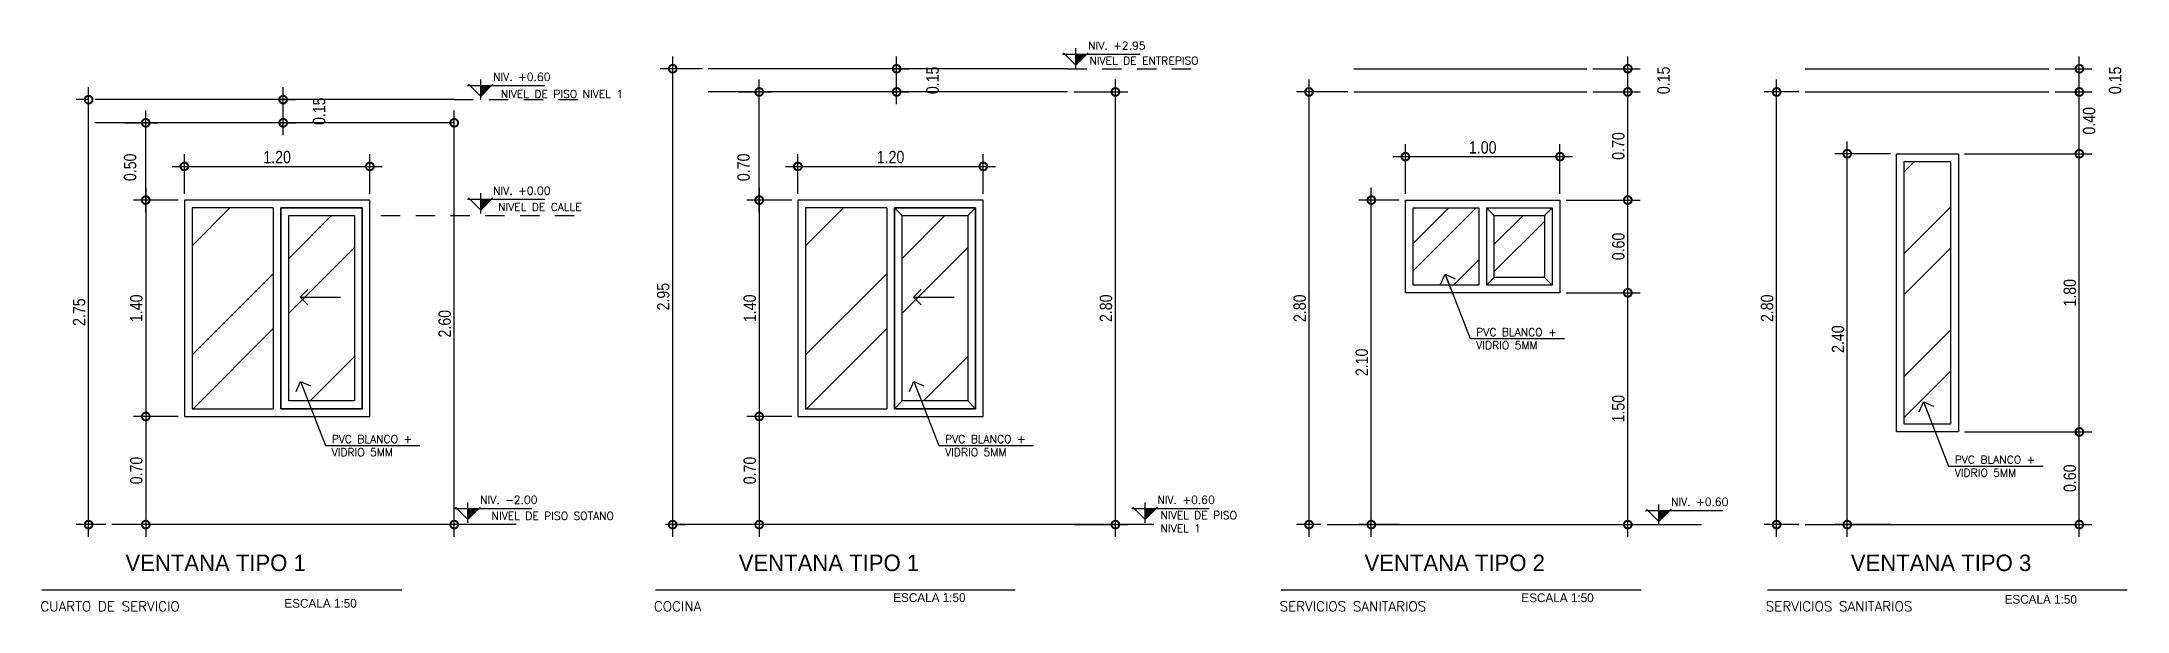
# Model space of a CAD drawing. Header units: inches. Extents: x -9 to 337, y -247 to 209.
# Drawn here: x 95.79 to 109.29, y -16.6 to -12.92 of the extents above; entities that cross this region are included whole.
import ezdxf

# ---------------------------------------------------------------- set-up
doc = ezdxf.new("R2010")
doc.units = ezdxf.units.IN
doc.header["$MEASUREMENT"] = 0
doc.header["$PDMODE"] = 34
doc.linetypes.add('DASHED2', pattern=[0.375, 0.25, -0.125])
doc.linetypes.add('HIDDEN', pattern=[0.375, 0.25, -0.125])
for name, color, linetype in [('A_COTAS', 1, 'Continuous'), ('CAJETIN', 5, 'DASHED2'), ('Textos', 2, 'Continuous'), ('ventanas', 1, 'Continuous')]:
    doc.layers.add(name, color=color, linetype=linetype)
doc.styles.add('ARIAL', font='arial.ttf', dxfattribs={"height": 0.14})
doc.styles.add('ML', font='ARIALN.TTF')
doc.styles.add('NT_25', font='romans.shx', dxfattribs={"height": 0.0509})
doc.dimstyles.new('DD_20 G', dxfattribs={"dimtxt": 0.08, "dimasz": 0.1, "dimexe": 0.08, "dimexo": 0.04, "dimgap": 0.02, "dimtad": 1, "dimzin": 0, "dimdsep": 46, "dimtxsty": 'ML', "dimblk": 'DOTSMALL', "dimcen": 0.09, "dimdle": 0.08, "dimclrd": 1, "dimclre": 1, "dimclrt": 2, "dimadec": 0, "dimazin": 0, "dimtfac": 1, "dimtofl": 0, "dimtmove": 2, "dimatfit": 3, "dimldrblk": 'OPEN90', "dimfxl": 1, "dimtolj": 1, "dimtzin": 0, "dimarcsym": 0})

msp = doc.modelspace()

# ---------------------------------------------------------------- texts
at = {"layer": 'CAJETIN', "color": 1, "char_height": 0.10687, "attachment_point": 5, "style": 'ARIAL'}
for s, insert in [('{\\fBankGothic Lt BT|b0|i0|c0|p34;\\C3;VENTANA TIPO 1}', (96.915, -16.29)), ('{\\fBankGothic Lt BT|b0|i0|c0|p34;\\C3;VENTANA TIPO 1}', (100.884, -16.29)), ('{\\fBankGothic Lt BT|b0|i0|c0|p34;\\C3;VENTANA TIPO 2}', (104.934, -16.29)), ('{\\fBankGothic Lt BT|b0|i0|c0|p34;\\C3;VENTANA TIPO 3}', (108.081, -16.29))]:
    msp.add_mtext(s, dxfattribs=dict(at, insert=insert))
at = {"layer": 'CAJETIN', "color": 2, "char_height": 0.05676, "width": 3.55124, "attachment_point": 1, "style": 'ARIAL'}
for insert in [(97.36, -16.523), (101.3, -16.486), (105.365, -16.487), (108.492, -16.497)]:
    msp.add_mtext('{\\fBankGothic Lt BT|b0|i0|c0|p34;ESCALA 1:50}', dxfattribs=dict(at, insert=insert))
at = {"layer": 'Textos', "color": 1, "style": 'NT_25'}
for s, height, p in [('CUARTO DE SERVICIO', 0.06394, (95.781, -16.603)), ('COCINA', 0.0639, (99.751, -16.603)), ('SERVICIOS SANITARIOS', 0.06394, (103.801, -16.603)), ('SERVICIOS SANITARIOS', 0.06394, (106.947, -16.603))]:
    msp.add_text(s, height=height, dxfattribs=at).set_placement(p)
at = {"layer": 'ventanas', "color": 3, "char_height": 0.0509, "width": 1.01154, "attachment_point": 1, "style": 'NT_25'}
for s, insert in [('NIVEL DE ENTREPISO', (102.57, -13.014)), ('NIVEL DE PISO NIVEL 1', (98.76, -13.23)), ('NIVEL DE CALLE', (98.743, -13.961)), ('PVC BLANCO +\\PVIDRIO 5MM ', (105.073, -14.771)), ('PVC BLANCO +\\PVIDRIO 5MM ', (97.666, -15.463)), ('PVC BLANCO +\\PVIDRIO 5MM ', (101.636, -15.463)), ('PVC BLANCO +\\PVIDRIO 5MM ', (108.17, -15.596)), ('NIVEL DE PISO SOTANO', (98.701, -15.96)), ('NIVEL DE PISO \\PNIVEL 1', (103.03, -15.956))]:
    msp.add_mtext(s, dxfattribs=dict(at, insert=insert))

# ---------------------------------------------------------------- blocks, each defined once
blk = doc.blocks.new('_DotSmall')
at = {"color": 0, "linetype": 'ByBlock', "const_width": 0.5}
blk.add_lwpolyline([(-0.0625, 0, 1), (0.0625, 0, 1)], format="xyb", close=True, dxfattribs=at)
blk = doc.blocks.new('_Open90')
at = {"color": 0, "linetype": 'ByBlock', "lineweight": -2}
for p, q in [((0, 0), (-1, 0)), ((-0.5, 0.5), (0, 0)), ((0, 0), (-0.5, -0.5))]:
    blk.add_line(p, q, dxfattribs=at)
blk = doc.blocks.new('*D244')
at = {"color": 1, "lineweight": -2, "transparency": 16777216}
for p, q in [((96.633, -13.724), (97.993, -13.724)), ((96.713, -13.902), (96.713, -13.644)), ((97.913, -13.902), (97.913, -13.644))]:
    blk.add_line(p, q, dxfattribs=at)
at = {"layer": 'DEFPOINTS', "color": 0, "transparency": 16777216}
for p in [(97.913, -13.724), (96.713, -13.942), (97.913, -13.942)]:
    blk.add_point(p, dxfattribs=at)
at = {"color": 1, "lineweight": -2, "transparency": 16777216, "xscale": 0.1, "yscale": 0.1, "zscale": 0.1, "rotation": 180}
blk.add_blockref('_DotSmall', (96.713, -13.724), dxfattribs=at)
at = {"color": 1, "lineweight": -2, "transparency": 16777216, "xscale": 0.1, "yscale": 0.1, "zscale": 0.1}
blk.add_blockref('_DotSmall', (97.913, -13.724), dxfattribs=at)
at = {"color": 2, "transparency": 16777216, "insert": (97.313, -13.664), "char_height": 0.08, "attachment_point": 5, "style": 'ML'}
blk.add_mtext('\\A1;1.20', dxfattribs=at)
blk = doc.blocks.new('*D245')
at = {"color": 1, "lineweight": -2, "transparency": 16777216}
for p, q in [((96.463, -13.862), (96.463, -15.422)), ((96.673, -13.942), (96.383, -13.942)), ((96.673, -15.342), (96.383, -15.342))]:
    blk.add_line(p, q, dxfattribs=at)
at = {"layer": 'DEFPOINTS', "color": 0, "transparency": 16777216}
for p in [(96.713, -13.942), (96.463, -15.342), (96.713, -15.342)]:
    blk.add_point(p, dxfattribs=at)
at = {"color": 1, "lineweight": -2, "transparency": 16777216, "xscale": 0.1, "yscale": 0.1, "zscale": 0.1}
for p, rotation in [((96.463, -13.942), 90), ((96.463, -15.342), 270)]:
    blk.add_blockref('_DotSmall', p, dxfattribs=dict(at, rotation=rotation))
at = {"color": 2, "transparency": 16777216, "insert": (96.402, -14.642), "char_height": 0.08, "attachment_point": 5, "rotation": 90, "style": 'ML'}
blk.add_mtext('\\A1;1.40', dxfattribs=at)
blk = doc.blocks.new('ENIV 25')
at = {"linetype": 'Continuous'}
blk.add_hatch(color=256, dxfattribs=at).paths.add_polyline_path([(0.07, 0.07), (0, 0.07), (0, 0)])
for p, q in [((-0.086, 0.07), (0.414, 0.07)), ((-0.08, 0.08), (0, 0)), ((0, -0.022), (0, 0.11)), ((0.079, 0.079), (0, 0))]:
    blk.add_line(p, q, dxfattribs=at)
at = {"color": 0, "style": 'NT_25', "flags": 4}
blk.add_attdef('ENIV_25', (0.079, 0.101), '', height=0.0509, dxfattribs=at)
blk = doc.blocks.new('*D246')
at = {"color": 1, "lineweight": -2, "transparency": 16777216}
for p, q in [((96.673, -15.342), (96.383, -15.342)), ((96.463, -15.262), (96.463, -16.122)), ((97.513, -16.042), (96.383, -16.042))]:
    blk.add_line(p, q, dxfattribs=at)
at = {"layer": 'DEFPOINTS', "color": 0, "transparency": 16777216}
for p in [(96.713, -15.342), (96.463, -16.042), (97.553, -16.042)]:
    blk.add_point(p, dxfattribs=at)
at = {"color": 1, "lineweight": -2, "transparency": 16777216, "xscale": 0.1, "yscale": 0.1, "zscale": 0.1}
for p, rotation in [((96.463, -15.342), 90), ((96.463, -16.042), 270)]:
    blk.add_blockref('_DotSmall', p, dxfattribs=dict(at, rotation=rotation))
at = {"color": 2, "transparency": 16777216, "insert": (96.402, -15.692), "char_height": 0.08, "attachment_point": 5, "rotation": 90, "style": 'ML'}
blk.add_mtext('\\A1;0.70', dxfattribs=at)
blk = doc.blocks.new('*D247')
at = {"color": 1, "lineweight": -2, "transparency": 16777216}
for p, q in [((96.328, -13.442), (96.543, -13.442)), ((96.463, -14.022), (96.463, -13.362)), ((96.673, -13.942), (96.383, -13.942))]:
    blk.add_line(p, q, dxfattribs=at)
at = {"layer": 'DEFPOINTS', "color": 0, "transparency": 16777216}
for p in [(96.288, -13.442), (96.463, -13.442), (96.713, -13.942)]:
    blk.add_point(p, dxfattribs=at)
at = {"color": 1, "lineweight": -2, "transparency": 16777216, "xscale": 0.1, "yscale": 0.1, "zscale": 0.1}
for p, rotation in [((96.463, -13.442), 90), ((96.463, -13.942), 270)]:
    blk.add_blockref('_DotSmall', p, dxfattribs=dict(at, rotation=rotation))
at = {"color": 2, "transparency": 16777216, "insert": (96.362, -13.73), "char_height": 0.08, "attachment_point": 5, "rotation": 90, "style": 'ML'}
blk.add_mtext('\\A1;0.50', dxfattribs=at)
blk = doc.blocks.new('*D248')
at = {"color": 1, "lineweight": -2, "transparency": 16777216}
for p, q in [((98.419, -13.442), (98.379, -13.442)), ((98.459, -16.122), (98.459, -13.362)), ((98.419, -16.042), (98.379, -16.042))]:
    blk.add_line(p, q, dxfattribs=at)
at = {"layer": 'DEFPOINTS', "color": 0, "transparency": 16777216}
for p in [(98.459, -13.442), (98.459, -13.442), (98.459, -16.042)]:
    blk.add_point(p, dxfattribs=at)
at = {"color": 1, "lineweight": -2, "transparency": 16777216, "xscale": 0.1, "yscale": 0.1, "zscale": 0.1}
for p, rotation in [((98.459, -13.442), 90), ((98.459, -16.042), 270)]:
    blk.add_blockref('_DotSmall', p, dxfattribs=dict(at, rotation=rotation))
at = {"color": 2, "transparency": 16777216, "insert": (98.398, -14.742), "char_height": 0.08, "attachment_point": 5, "rotation": 90, "style": 'ML'}
blk.add_mtext('\\A1;2.60', dxfattribs=at)
blk = doc.blocks.new('*D249')
at = {"color": 1, "lineweight": -2, "transparency": 16777216}
for p, q in [((96.093, -16.122), (96.093, -13.212)), ((96.093, -13.292), (96.013, -13.292)), ((96.204, -16.042), (96.013, -16.042))]:
    blk.add_line(p, q, dxfattribs=at)
at = {"layer": 'DEFPOINTS', "color": 0, "transparency": 16777216}
for p in [(96.093, -13.292), (96.133, -13.292), (96.244, -16.042)]:
    blk.add_point(p, dxfattribs=at)
at = {"color": 1, "lineweight": -2, "transparency": 16777216, "xscale": 0.1, "yscale": 0.1, "zscale": 0.1}
for p, rotation in [((96.093, -13.292), 90), ((96.093, -16.042), 270)]:
    blk.add_blockref('_DotSmall', p, dxfattribs=dict(at, rotation=rotation))
at = {"color": 2, "transparency": 16777216, "insert": (96.032, -14.667), "char_height": 0.08, "attachment_point": 5, "rotation": 90, "style": 'ML'}
blk.add_mtext('\\A1;2.75', dxfattribs=at)
blk = doc.blocks.new('*D250')
at = {"color": 1, "lineweight": -2, "transparency": 16777216}
for p, q in [((97.352, -13.522), (97.352, -13.212)), ((97.336, -13.292), (97.432, -13.292)), ((97.336, -13.442), (97.432, -13.442))]:
    blk.add_line(p, q, dxfattribs=at)
at = {"layer": 'DEFPOINTS', "color": 0, "transparency": 16777216}
for p in [(97.296, -13.292), (97.352, -13.292), (97.296, -13.442)]:
    blk.add_point(p, dxfattribs=at)
at = {"color": 1, "lineweight": -2, "transparency": 16777216, "xscale": 0.1, "yscale": 0.1, "zscale": 0.1}
for p, rotation in [((97.352, -13.292), 90), ((97.352, -13.442), 270)]:
    blk.add_blockref('_DotSmall', p, dxfattribs=dict(at, rotation=rotation))
at = {"color": 2, "transparency": 16777216, "insert": (97.585, -13.367), "char_height": 0.08, "attachment_point": 5, "rotation": 90, "style": 'ML'}
blk.add_mtext('\\A1;0.15', dxfattribs=at)
blk = doc.blocks.new('*D253')
at = {"color": 1, "lineweight": -2, "transparency": 16777216}
for p, q in [((100.603, -13.724), (101.963, -13.724)), ((100.683, -13.902), (100.683, -13.644)), ((101.883, -13.902), (101.883, -13.644))]:
    blk.add_line(p, q, dxfattribs=at)
at = {"layer": 'DEFPOINTS', "color": 0, "transparency": 16777216}
for p in [(101.883, -13.724), (100.683, -13.942), (101.883, -13.942)]:
    blk.add_point(p, dxfattribs=at)
at = {"color": 1, "lineweight": -2, "transparency": 16777216, "xscale": 0.1, "yscale": 0.1, "zscale": 0.1, "rotation": 180}
blk.add_blockref('_DotSmall', (100.683, -13.724), dxfattribs=at)
at = {"color": 1, "lineweight": -2, "transparency": 16777216, "xscale": 0.1, "yscale": 0.1, "zscale": 0.1}
blk.add_blockref('_DotSmall', (101.883, -13.724), dxfattribs=at)
at = {"color": 2, "transparency": 16777216, "insert": (101.283, -13.664), "char_height": 0.08, "attachment_point": 5, "style": 'ML'}
blk.add_mtext('\\A1;1.20', dxfattribs=at)
blk = doc.blocks.new('*D254')
at = {"color": 1, "lineweight": -2, "transparency": 16777216}
for p, q in [((100.433, -13.862), (100.433, -15.422)), ((100.643, -13.942), (100.353, -13.942)), ((100.643, -15.342), (100.353, -15.342))]:
    blk.add_line(p, q, dxfattribs=at)
at = {"layer": 'DEFPOINTS', "color": 0, "transparency": 16777216}
for p in [(100.683, -13.942), (100.433, -15.342), (100.683, -15.342)]:
    blk.add_point(p, dxfattribs=at)
at = {"color": 1, "lineweight": -2, "transparency": 16777216, "xscale": 0.1, "yscale": 0.1, "zscale": 0.1}
for p, rotation in [((100.433, -13.942), 90), ((100.433, -15.342), 270)]:
    blk.add_blockref('_DotSmall', p, dxfattribs=dict(at, rotation=rotation))
at = {"color": 2, "transparency": 16777216, "insert": (100.372, -14.642), "char_height": 0.08, "attachment_point": 5, "rotation": 90, "style": 'ML'}
blk.add_mtext('\\A1;1.40', dxfattribs=at)
blk = doc.blocks.new('*D255')
at = {"color": 1, "lineweight": -2, "transparency": 16777216}
for p, q in [((100.643, -15.342), (100.353, -15.342)), ((100.433, -15.262), (100.433, -16.122)), ((101.366, -16.042), (100.353, -16.042))]:
    blk.add_line(p, q, dxfattribs=at)
at = {"layer": 'DEFPOINTS', "color": 0, "transparency": 16777216}
for p in [(100.683, -15.342), (100.433, -16.042), (101.406, -16.042)]:
    blk.add_point(p, dxfattribs=at)
at = {"color": 1, "lineweight": -2, "transparency": 16777216, "xscale": 0.1, "yscale": 0.1, "zscale": 0.1}
for p, rotation in [((100.433, -15.342), 90), ((100.433, -16.042), 270)]:
    blk.add_blockref('_DotSmall', p, dxfattribs=dict(at, rotation=rotation))
at = {"color": 2, "transparency": 16777216, "insert": (100.372, -15.692), "char_height": 0.08, "attachment_point": 5, "rotation": 90, "style": 'ML'}
blk.add_mtext('\\A1;0.70', dxfattribs=at)
blk = doc.blocks.new('*D251')
at = {"color": 1, "lineweight": -2, "transparency": 16777216}
for p, q in [((100.433, -14.022), (100.433, -13.162)), ((100.298, -13.242), (100.513, -13.242)), ((100.643, -13.942), (100.353, -13.942))]:
    blk.add_line(p, q, dxfattribs=at)
at = {"layer": 'DEFPOINTS', "color": 0, "transparency": 16777216}
for p in [(100.258, -13.242), (100.433, -13.242), (100.683, -13.942)]:
    blk.add_point(p, dxfattribs=at)
at = {"color": 1, "lineweight": -2, "transparency": 16777216, "xscale": 0.1, "yscale": 0.1, "zscale": 0.1}
for p, rotation in [((100.433, -13.242), 90), ((100.433, -13.942), 270)]:
    blk.add_blockref('_DotSmall', p, dxfattribs=dict(at, rotation=rotation))
at = {"color": 2, "transparency": 16777216, "insert": (100.332, -13.73), "char_height": 0.08, "attachment_point": 5, "rotation": 90, "style": 'ML'}
blk.add_mtext('\\A1;0.70', dxfattribs=at)
blk = doc.blocks.new('*D252')
at = {"color": 1, "lineweight": -2, "transparency": 16777216}
for p, q in [((102.738, -16.122), (102.738, -13.162)), ((102.468, -13.242), (102.818, -13.242)), ((102.468, -16.042), (102.818, -16.042))]:
    blk.add_line(p, q, dxfattribs=at)
at = {"layer": 'DEFPOINTS', "color": 0, "transparency": 16777216}
for p in [(102.428, -13.242), (102.738, -13.242), (102.428, -16.042)]:
    blk.add_point(p, dxfattribs=at)
at = {"color": 1, "lineweight": -2, "transparency": 16777216, "xscale": 0.1, "yscale": 0.1, "zscale": 0.1}
for p, rotation in [((102.738, -13.242), 90), ((102.738, -16.042), 270)]:
    blk.add_blockref('_DotSmall', p, dxfattribs=dict(at, rotation=rotation))
at = {"color": 2, "transparency": 16777216, "insert": (102.677, -14.642), "char_height": 0.08, "attachment_point": 5, "rotation": 90, "style": 'ML'}
blk.add_mtext('\\A1;2.80', dxfattribs=at)
blk = doc.blocks.new('*D256')
at = {"color": 1, "lineweight": -2, "transparency": 16777216}
for p, q in [((99.873, -16.122), (99.873, -13.012)), ((100.063, -13.092), (99.793, -13.092)), ((99.866, -16.042), (99.953, -16.042))]:
    blk.add_line(p, q, dxfattribs=at)
at = {"layer": 'DEFPOINTS', "color": 0, "transparency": 16777216}
for p in [(99.873, -13.092), (100.103, -13.092), (99.826, -16.042)]:
    blk.add_point(p, dxfattribs=at)
at = {"color": 1, "lineweight": -2, "transparency": 16777216, "xscale": 0.1, "yscale": 0.1, "zscale": 0.1}
for p, rotation in [((99.873, -13.092), 90), ((99.873, -16.042), 270)]:
    blk.add_blockref('_DotSmall', p, dxfattribs=dict(at, rotation=rotation))
at = {"color": 2, "transparency": 16777216, "insert": (99.812, -14.567), "char_height": 0.08, "attachment_point": 5, "rotation": 90, "style": 'ML'}
blk.add_mtext('\\A1;2.95', dxfattribs=at)
blk = doc.blocks.new('*D257')
at = {"color": 1, "lineweight": -2, "transparency": 16777216}
for p, q in [((101.322, -13.322), (101.322, -13.012)), ((101.306, -13.092), (101.402, -13.092)), ((101.306, -13.242), (101.402, -13.242))]:
    blk.add_line(p, q, dxfattribs=at)
at = {"layer": 'DEFPOINTS', "color": 0, "transparency": 16777216}
for p in [(101.266, -13.092), (101.322, -13.092), (101.266, -13.242)]:
    blk.add_point(p, dxfattribs=at)
at = {"color": 1, "lineweight": -2, "transparency": 16777216, "xscale": 0.1, "yscale": 0.1, "zscale": 0.1}
for p, rotation in [((101.322, -13.092), 90), ((101.322, -13.242), 270)]:
    blk.add_blockref('_DotSmall', p, dxfattribs=dict(at, rotation=rotation))
at = {"color": 2, "transparency": 16777216, "insert": (101.555, -13.167), "char_height": 0.08, "attachment_point": 5, "rotation": 90, "style": 'ML'}
blk.add_mtext('\\A1;0.15', dxfattribs=at)
blk = doc.blocks.new('*D258')
at = {"color": 1, "lineweight": -2, "transparency": 16777216}
for p, q in [((105.655, -14.542), (106.134, -14.542)), ((106.054, -16.122), (106.054, -14.462)), ((105.655, -16.042), (106.134, -16.042))]:
    blk.add_line(p, q, dxfattribs=at)
at = {"layer": 'DEFPOINTS', "color": 0, "transparency": 16777216}
for p in [(105.615, -14.542), (106.054, -14.542), (105.615, -16.042)]:
    blk.add_point(p, dxfattribs=at)
at = {"color": 1, "lineweight": -2, "transparency": 16777216, "xscale": 0.1, "yscale": 0.1, "zscale": 0.1}
for p, rotation in [((106.054, -14.542), 90), ((106.054, -16.042), 270)]:
    blk.add_blockref('_DotSmall', p, dxfattribs=dict(at, rotation=rotation))
at = {"color": 2, "transparency": 16777216, "insert": (105.993, -15.292), "char_height": 0.08, "attachment_point": 5, "rotation": 90, "style": 'ML'}
blk.add_mtext('\\A1;1.50', dxfattribs=at)
blk = doc.blocks.new('*D259')
at = {"color": 1, "lineweight": -2, "transparency": 16777216}
for p, q in [((106.054, -14.622), (106.054, -13.862)), ((105.655, -13.942), (106.134, -13.942)), ((105.655, -14.542), (106.134, -14.542))]:
    blk.add_line(p, q, dxfattribs=at)
at = {"layer": 'DEFPOINTS', "color": 0, "transparency": 16777216}
for p in [(105.615, -13.942), (106.054, -13.942), (105.615, -14.542)]:
    blk.add_point(p, dxfattribs=at)
at = {"color": 1, "lineweight": -2, "transparency": 16777216, "xscale": 0.1, "yscale": 0.1, "zscale": 0.1}
for p, rotation in [((106.054, -13.942), 90), ((106.054, -14.542), 270)]:
    blk.add_blockref('_DotSmall', p, dxfattribs=dict(at, rotation=rotation))
at = {"color": 2, "transparency": 16777216, "insert": (105.993, -14.242), "char_height": 0.08, "attachment_point": 5, "rotation": 90, "style": 'ML'}
blk.add_mtext('\\A1;0.60', dxfattribs=at)
blk = doc.blocks.new('*D260')
at = {"color": 1, "lineweight": -2, "transparency": 16777216}
for p, q in [((106.054, -14.022), (106.054, -13.162)), ((105.828, -13.242), (106.134, -13.242)), ((105.655, -13.942), (106.134, -13.942))]:
    blk.add_line(p, q, dxfattribs=at)
at = {"layer": 'DEFPOINTS', "color": 0, "transparency": 16777216}
for p in [(105.788, -13.242), (106.054, -13.242), (105.615, -13.942)]:
    blk.add_point(p, dxfattribs=at)
at = {"color": 1, "lineweight": -2, "transparency": 16777216, "xscale": 0.1, "yscale": 0.1, "zscale": 0.1}
for p, rotation in [((106.054, -13.242), 90), ((106.054, -13.942), 270)]:
    blk.add_blockref('_DotSmall', p, dxfattribs=dict(at, rotation=rotation))
at = {"color": 2, "transparency": 16777216, "insert": (105.993, -13.592), "char_height": 0.08, "attachment_point": 5, "rotation": 90, "style": 'ML'}
blk.add_mtext('\\A1;0.70', dxfattribs=at)
blk = doc.blocks.new('*D261')
at = {"color": 1, "lineweight": -2, "transparency": 16777216}
for p, q in [((106.054, -13.322), (106.054, -13.012)), ((105.828, -13.092), (106.134, -13.092)), ((105.828, -13.242), (106.134, -13.242))]:
    blk.add_line(p, q, dxfattribs=at)
at = {"layer": 'DEFPOINTS', "color": 0, "transparency": 16777216}
for p in [(105.788, -13.092), (106.054, -13.092), (105.788, -13.242)]:
    blk.add_point(p, dxfattribs=at)
at = {"color": 1, "lineweight": -2, "transparency": 16777216, "xscale": 0.1, "yscale": 0.1, "zscale": 0.1}
for p, rotation in [((106.054, -13.092), 90), ((106.054, -13.242), 270)]:
    blk.add_blockref('_DotSmall', p, dxfattribs=dict(at, rotation=rotation))
at = {"color": 2, "transparency": 16777216, "insert": (106.286, -13.167), "char_height": 0.08, "attachment_point": 5, "rotation": 90, "style": 'ML'}
blk.add_mtext('\\A1;0.15', dxfattribs=at)
blk = doc.blocks.new('*D262')
at = {"color": 1, "lineweight": -2, "transparency": 16777216}
for p, q in [((104.394, -16.122), (104.394, -13.862)), ((104.575, -13.942), (104.314, -13.942)), ((104.575, -16.042), (104.314, -16.042))]:
    blk.add_line(p, q, dxfattribs=at)
at = {"layer": 'DEFPOINTS', "color": 0, "transparency": 16777216}
for p in [(104.394, -13.942), (104.615, -13.942), (104.615, -16.042)]:
    blk.add_point(p, dxfattribs=at)
at = {"color": 1, "lineweight": -2, "transparency": 16777216, "xscale": 0.1, "yscale": 0.1, "zscale": 0.1}
for p, rotation in [((104.394, -13.942), 90), ((104.394, -16.042), 270)]:
    blk.add_blockref('_DotSmall', p, dxfattribs=dict(at, rotation=rotation))
at = {"color": 2, "transparency": 16777216, "insert": (104.333, -14.992), "char_height": 0.08, "attachment_point": 5, "rotation": 90, "style": 'ML'}
blk.add_mtext('\\A1;2.10', dxfattribs=at)
blk = doc.blocks.new('*D263')
at = {"color": 1, "lineweight": -2, "transparency": 16777216}
for p, q in [((103.991, -16.122), (103.991, -13.162)), ((104.242, -13.242), (103.911, -13.242)), ((104.069, -16.042), (103.911, -16.042))]:
    blk.add_line(p, q, dxfattribs=at)
at = {"layer": 'DEFPOINTS', "color": 0, "transparency": 16777216}
for p in [(103.991, -13.242), (104.282, -13.242), (104.109, -16.042)]:
    blk.add_point(p, dxfattribs=at)
at = {"color": 1, "lineweight": -2, "transparency": 16777216, "xscale": 0.1, "yscale": 0.1, "zscale": 0.1}
for p, rotation in [((103.991, -13.242), 90), ((103.991, -16.042), 270)]:
    blk.add_blockref('_DotSmall', p, dxfattribs=dict(at, rotation=rotation))
at = {"color": 2, "transparency": 16777216, "insert": (103.931, -14.642), "char_height": 0.08, "attachment_point": 5, "rotation": 90, "style": 'ML'}
blk.add_mtext('\\A1;2.80', dxfattribs=at)
blk = doc.blocks.new('*D264')
at = {"color": 1, "lineweight": -2, "transparency": 16777216}
for p, q in [((104.615, -13.902), (104.615, -13.581)), ((105.615, -13.902), (105.615, -13.581)), ((105.695, -13.661), (104.535, -13.661))]:
    blk.add_line(p, q, dxfattribs=at)
at = {"layer": 'DEFPOINTS', "color": 0, "transparency": 16777216}
for p in [(104.615, -13.661), (104.615, -13.942), (105.615, -13.942)]:
    blk.add_point(p, dxfattribs=at)
at = {"color": 1, "lineweight": -2, "transparency": 16777216, "xscale": 0.1, "yscale": 0.1, "zscale": 0.1, "rotation": 180}
blk.add_blockref('_DotSmall', (104.615, -13.661), dxfattribs=at)
at = {"color": 1, "lineweight": -2, "transparency": 16777216, "xscale": 0.1, "yscale": 0.1, "zscale": 0.1}
blk.add_blockref('_DotSmall', (105.615, -13.661), dxfattribs=at)
at = {"color": 2, "transparency": 16777216, "insert": (105.115, -13.601), "char_height": 0.08, "attachment_point": 5, "style": 'ML'}
blk.add_mtext('\\A1;1.00', dxfattribs=at)
blk = doc.blocks.new('*D265')
at = {"color": 1, "lineweight": -2, "transparency": 16777216}
for p, q in [((108.976, -16.122), (108.976, -15.362)), ((108.233, -15.442), (109.056, -15.442)), ((108.233, -16.042), (109.056, -16.042))]:
    blk.add_line(p, q, dxfattribs=at)
at = {"layer": 'DEFPOINTS', "color": 0, "transparency": 16777216}
for p in [(108.193, -15.442), (108.976, -15.442), (108.193, -16.042)]:
    blk.add_point(p, dxfattribs=at)
at = {"color": 1, "lineweight": -2, "transparency": 16777216, "xscale": 0.1, "yscale": 0.1, "zscale": 0.1}
for p, rotation in [((108.976, -15.442), 90), ((108.976, -16.042), 270)]:
    blk.add_blockref('_DotSmall', p, dxfattribs=dict(at, rotation=rotation))
at = {"color": 2, "transparency": 16777216, "insert": (108.915, -15.742), "char_height": 0.08, "attachment_point": 5, "rotation": 90, "style": 'ML'}
blk.add_mtext('\\A1;0.60', dxfattribs=at)
blk = doc.blocks.new('*D266')
at = {"color": 1, "lineweight": -2, "transparency": 16777216}
for p, q in [((108.976, -15.522), (108.976, -13.562)), ((108.233, -13.642), (109.056, -13.642)), ((108.233, -15.442), (109.056, -15.442))]:
    blk.add_line(p, q, dxfattribs=at)
at = {"layer": 'DEFPOINTS', "color": 0, "transparency": 16777216}
for p in [(108.193, -13.642), (108.976, -13.642), (108.193, -15.442)]:
    blk.add_point(p, dxfattribs=at)
at = {"color": 1, "lineweight": -2, "transparency": 16777216, "xscale": 0.1, "yscale": 0.1, "zscale": 0.1}
for p, rotation in [((108.976, -13.642), 90), ((108.976, -15.442), 270)]:
    blk.add_blockref('_DotSmall', p, dxfattribs=dict(at, rotation=rotation))
at = {"color": 2, "transparency": 16777216, "insert": (108.915, -14.542), "char_height": 0.08, "attachment_point": 5, "rotation": 90, "style": 'ML'}
blk.add_mtext('\\A1;1.80', dxfattribs=at)
blk = doc.blocks.new('*D267')
at = {"color": 1, "lineweight": -2, "transparency": 16777216}
for p, q in [((108.976, -13.722), (108.976, -13.162)), ((108.819, -13.242), (109.056, -13.242)), ((108.233, -13.642), (109.056, -13.642))]:
    blk.add_line(p, q, dxfattribs=at)
at = {"layer": 'DEFPOINTS', "color": 0, "transparency": 16777216}
for p in [(108.779, -13.242), (108.976, -13.242), (108.193, -13.642)]:
    blk.add_point(p, dxfattribs=at)
at = {"color": 1, "lineweight": -2, "transparency": 16777216, "xscale": 0.1, "yscale": 0.1, "zscale": 0.1}
for p, rotation in [((108.976, -13.242), 90), ((108.976, -13.642), 270)]:
    blk.add_blockref('_DotSmall', p, dxfattribs=dict(at, rotation=rotation))
at = {"color": 2, "transparency": 16777216, "insert": (109.04, -13.429), "char_height": 0.08, "attachment_point": 5, "rotation": 90, "style": 'ML'}
blk.add_mtext('\\A1;0.40', dxfattribs=at)
blk = doc.blocks.new('*D268')
at = {"color": 1, "lineweight": -2, "transparency": 16777216}
for p, q in [((108.976, -13.322), (108.976, -13.012)), ((108.819, -13.092), (109.056, -13.092)), ((108.819, -13.242), (109.056, -13.242))]:
    blk.add_line(p, q, dxfattribs=at)
at = {"layer": 'DEFPOINTS', "color": 0, "transparency": 16777216}
for p in [(108.779, -13.092), (108.976, -13.092), (108.779, -13.242)]:
    blk.add_point(p, dxfattribs=at)
at = {"color": 1, "lineweight": -2, "transparency": 16777216, "xscale": 0.1, "yscale": 0.1, "zscale": 0.1}
for p, rotation in [((108.976, -13.092), 90), ((108.976, -13.242), 270)]:
    blk.add_blockref('_DotSmall', p, dxfattribs=dict(at, rotation=rotation))
at = {"color": 2, "transparency": 16777216, "insert": (109.208, -13.167), "char_height": 0.08, "attachment_point": 5, "rotation": 90, "style": 'ML'}
blk.add_mtext('\\A1;0.15', dxfattribs=at)
blk = doc.blocks.new('*D269')
at = {"color": 1, "lineweight": -2, "transparency": 16777216}
for p, q in [((107.474, -16.122), (107.474, -13.562)), ((107.753, -13.642), (107.394, -13.642)), ((107.753, -16.042), (107.394, -16.042))]:
    blk.add_line(p, q, dxfattribs=at)
at = {"layer": 'DEFPOINTS', "color": 0, "transparency": 16777216}
for p in [(107.474, -13.642), (107.793, -13.642), (107.793, -16.042)]:
    blk.add_point(p, dxfattribs=at)
at = {"color": 1, "lineweight": -2, "transparency": 16777216, "xscale": 0.1, "yscale": 0.1, "zscale": 0.1}
for p, rotation in [((107.474, -13.642), 90), ((107.474, -16.042), 270)]:
    blk.add_blockref('_DotSmall', p, dxfattribs=dict(at, rotation=rotation))
at = {"color": 2, "transparency": 16777216, "insert": (107.414, -14.842), "char_height": 0.08, "attachment_point": 5, "rotation": 90, "style": 'ML'}
blk.add_mtext('\\A1;2.40', dxfattribs=at)
blk = doc.blocks.new('*D270')
at = {"color": 1, "lineweight": -2, "transparency": 16777216}
for p, q in [((107.017, -16.122), (107.017, -13.162)), ((107.161, -13.242), (106.937, -13.242)), ((107.161, -16.042), (106.937, -16.042))]:
    blk.add_line(p, q, dxfattribs=at)
at = {"layer": 'DEFPOINTS', "color": 0, "transparency": 16777216}
for p in [(107.017, -13.242), (107.201, -13.242), (107.201, -16.042)]:
    blk.add_point(p, dxfattribs=at)
at = {"color": 1, "lineweight": -2, "transparency": 16777216, "xscale": 0.1, "yscale": 0.1, "zscale": 0.1}
for p, rotation in [((107.017, -13.242), 90), ((107.017, -16.042), 270)]:
    blk.add_blockref('_DotSmall', p, dxfattribs=dict(at, rotation=rotation))
at = {"color": 2, "transparency": 16777216, "insert": (106.956, -14.642), "char_height": 0.08, "attachment_point": 5, "rotation": 90, "style": 'ML'}
blk.add_mtext('\\A1;2.80', dxfattribs=at)

# ---------------------------------------------------------------- dimensions: what is measured, and where the dimension line sits
for base, p1, p2, picture, middle in [((99.873, -13.092), (99.826, -16.042), (100.103, -13.092), '*D256', (99.812, -14.567)), ((101.322, -13.092), (101.266, -13.242), (101.266, -13.092), '*D257', (101.555, -13.167)), ((106.054, -13.092), (105.788, -13.242), (105.788, -13.092), '*D261', (106.286, -13.167)), ((108.976, -13.092), (108.779, -13.242), (108.779, -13.092), '*D268', (109.208, -13.167)), ((96.093, -13.292), (96.244, -16.042), (96.133, -13.292), '*D249', (96.032, -14.667)), ((97.352, -13.292), (97.296, -13.442), (97.296, -13.292), '*D250', (97.585, -13.367)), ((102.738, -13.242), (102.428, -16.042), (102.428, -13.242), '*D252', (102.677, -14.642)), ((103.991, -13.242), (104.109, -16.042), (104.282, -13.242), '*D263', (103.931, -14.642)), ((106.054, -13.242), (105.615, -13.942), (105.788, -13.242), '*D260', (105.993, -13.592)), ((107.017, -13.242), (107.201, -16.042), (107.201, -13.242), '*D270', (106.956, -14.642)), ((98.459, -13.442), (98.459, -16.042), (98.459, -13.442), '*D248', (98.398, -14.742)), ((107.474, -13.642), (107.793, -16.042), (107.793, -13.642), '*D269', (107.414, -14.842)), ((108.976, -13.642), (108.193, -15.442), (108.193, -13.642), '*D266', (108.915, -14.542)), ((96.463, -15.342), (96.713, -13.942), (96.713, -15.342), '*D245', (96.402, -14.642)), ((100.433, -15.342), (100.683, -13.942), (100.683, -15.342), '*D254', (100.372, -14.642)), ((104.394, -13.942), (104.615, -16.042), (104.615, -13.942), '*D262', (104.333, -14.992)), ((106.054, -13.942), (105.615, -14.542), (105.615, -13.942), '*D259', (105.993, -14.242)), ((106.054, -14.542), (105.615, -16.042), (105.615, -14.542), '*D258', (105.993, -15.292)), ((96.463, -16.042), (96.713, -15.342), (97.553, -16.042), '*D246', (96.402, -15.692)), ((100.433, -16.042), (100.683, -15.342), (101.406, -16.042), '*D255', (100.372, -15.692)), ((108.976, -15.442), (108.193, -16.042), (108.193, -15.442), '*D265', (108.915, -15.742))]:
    dim = msp.add_linear_dim(base=base, p1=p1, p2=p2, angle=90, dimstyle='DD_20 G')
    dim.commit()
    dim.dimension.update_dxf_attribs({"geometry": picture, "text_midpoint": middle})
for base, p1, p2, picture, middle in [((100.433, -13.242), (100.683, -13.942), (100.258, -13.242), '*D251', (100.332, -13.73)), ((108.976, -13.242), (108.193, -13.642), (108.779, -13.242), '*D267', (109.04, -13.429)), ((96.463, -13.442), (96.713, -13.942), (96.288, -13.442), '*D247', (96.362, -13.73))]:
    dim = msp.add_linear_dim(base=base, p1=p1, p2=p2, angle=90, dimstyle='DD_20 G')
    dim.commit()
    dim.dimension.update_dxf_attribs({"geometry": picture, "text_midpoint": middle, "dimtype": 160})
for base, p1, p2, picture, middle in [((97.913, -13.724), (96.713, -13.942), (97.913, -13.942), '*D244', (97.313, -13.664)), ((101.883, -13.724), (100.683, -13.942), (101.883, -13.942), '*D253', (101.283, -13.664)), ((104.615, -13.661), (105.615, -13.942), (104.615, -13.942), '*D264', (105.115, -13.601))]:
    dim = msp.add_linear_dim(base=base, p1=p1, p2=p2, dimstyle='DD_20 G')
    dim.commit()
    dim.dimension.update_dxf_attribs({"geometry": picture, "text_midpoint": middle})

# ---------------------------------------------------------------- hatches: boundary and pattern name
at = {"transparency": 33554610}
h = msp.add_hatch(dxfattribs=at)
h.set_pattern_fill('ANSI32', color=8, scale=1.5)
h.set_pattern_definition([(45, (50.0169, -45.0677), (-0.3977476, 0.3977476), []), (45, (50.2821, -45.0677), (-0.3977476, 0.3977476), [])])
h.paths.add_polyline_path([(108.143, -13.692), (107.843, -13.692), (107.843, -15.392), (108.143, -15.392)])
h = msp.add_hatch(dxfattribs=at)
h.set_pattern_fill('ANSI32', color=8, scale=2)
h.set_pattern_definition([(45, (-3e-14, -146.709), (-0.53033, 0.53033), []), (45, (0.35355, -146.709), (-0.53033, 0.53033), [])])
h.paths.add_polyline_path([(97.288, -13.992), (96.763, -13.992), (96.763, -15.292), (97.288, -15.292)])
h.paths.add_polyline_path([(97.813, -14.042), (97.388, -14.042), (97.388, -15.242), (97.813, -15.242)])
h = msp.add_hatch(dxfattribs=at)
h.set_pattern_fill('ANSI32', color=8, scale=2)
h.set_pattern_definition([(45, (3.9699, -146.709), (-0.53033, 0.53033), []), (45, (4.3234, -146.709), (-0.53033, 0.53033), [])])
h.paths.add_polyline_path([(101.258, -13.992), (100.733, -13.992), (100.733, -15.292), (101.258, -15.292)])
h.paths.add_polyline_path([(101.783, -14.042), (101.358, -14.042), (101.358, -15.242), (101.783, -15.242)])
h = msp.add_hatch(dxfattribs=at)
h.set_pattern_fill('ANSI32', color=8)
h.set_pattern_definition([(45, (-3.9565, -146.70897), (-0.26516504, 0.26516504), []), (45, (-3.77972, -146.70897), (-0.26516504, 0.26516504), [])])
h.paths.add_polyline_path([(105.09, -13.992), (104.665, -13.992), (104.665, -14.492), (105.09, -14.492)])
h.paths.add_polyline_path([(105.515, -14.042), (105.19, -14.042), (105.19, -14.442), (105.515, -14.442)])

# ---------------------------------------------------------------- linework, layer by layer
at = {"color": 4}
for p, q in [((102.428, -13.092), (100.103, -13.092)), ((104.282, -13.092), (105.788, -13.092)), ((107.201, -13.092), (108.779, -13.092)), ((98.459, -13.292), (96.133, -13.292)), ((102.428, -13.242), (100.103, -13.242)), ((104.282, -13.242), (105.788, -13.242)), ((107.201, -13.242), (108.779, -13.242)), ((98.459, -13.442), (96.133, -13.442))]:
    msp.add_line(p, q, dxfattribs=at)
at = {"color": 8, "linetype": 'HIDDEN', "ltscale": 0.5, "transparency": 33554610}
for p, q in [((102.428, -13.092), (103.243, -13.092)), ((98.459, -13.292), (99.273, -13.292)), ((97.985, -14.042), (99.303, -14.042))]:
    msp.add_line(p, q, dxfattribs=at)
at = {"color": 2}
for p, q in [((97.288, -13.992), (97.288, -15.292)), ((97.338, -13.992), (97.338, -15.292)), ((101.258, -13.992), (101.258, -15.292)), ((101.308, -13.992), (101.308, -15.292)), ((105.09, -13.992), (105.09, -14.492)), ((105.14, -13.992), (105.14, -14.492)), ((95.791, -16.463), (98.12, -16.464)), ((99.761, -16.463), (102.09, -16.464)), ((103.81, -16.463), (106.14, -16.464)), ((106.957, -16.463), (109.286, -16.464))]:
    msp.add_line(p, q, dxfattribs=at)
at = {"color": 1}
for p, q in [((101.358, -14.042), (101.308, -13.992)), ((101.783, -14.042), (101.833, -13.992)), ((105.19, -14.042), (105.14, -13.992)), ((105.515, -14.042), (105.565, -13.992)), ((105.19, -14.442), (105.14, -14.492)), ((105.515, -14.442), (105.565, -14.492)), ((101.358, -15.242), (101.308, -15.292)), ((101.783, -15.242), (101.833, -15.292))]:
    msp.add_line(p, q, dxfattribs=at)
at = {"color": 6}
for p, q in [((98.861, -16.042), (96.244, -16.042)), ((102.986, -16.042), (99.826, -16.042)), ((104.109, -16.042), (106.531, -16.042)), ((107.201, -16.042), (109.004, -16.042))]:
    msp.add_line(p, q, dxfattribs=at)
at = {"color": 2}
for points in [[(107.793, -13.642), (108.193, -13.642), (108.193, -15.442), (107.793, -15.442)], [(96.713, -15.342), (97.913, -15.342), (97.913, -13.942), (96.713, -13.942)], [(97.338, -13.992), (97.863, -13.992), (97.863, -15.292), (97.338, -15.292)], [(100.683, -15.342), (101.883, -15.342), (101.883, -13.942), (100.683, -13.942)], [(101.308, -13.992), (101.833, -13.992), (101.833, -15.292), (101.308, -15.292)], [(104.615, -13.942), (105.615, -13.942), (105.615, -14.542), (104.615, -14.542)], [(101.358, -14.042), (101.783, -14.042), (101.783, -15.242), (101.358, -15.242)], [(105.19, -14.042), (105.515, -14.042), (105.515, -14.442), (105.19, -14.442)]]:
    msp.add_lwpolyline(points, close=True, dxfattribs=at)
at = {"color": 1}
for points in [[(107.843, -13.692), (108.143, -13.692), (108.143, -15.392), (107.843, -15.392)], [(97.388, -14.042), (97.813, -14.042), (97.813, -15.242), (97.388, -15.242)]]:
    msp.add_lwpolyline(points, close=True, dxfattribs=at)
at = {"color": 2}
for points in [[(97.288, -13.992), (96.763, -13.992), (96.763, -15.292), (97.288, -15.292)], [(97.338, -15.292), (97.863, -15.292), (97.863, -13.992), (97.338, -13.992)], [(101.258, -13.992), (100.733, -13.992), (100.733, -15.292), (101.258, -15.292)], [(101.308, -15.292), (101.833, -15.292), (101.833, -13.992), (101.308, -13.992)], [(105.09, -14.492), (104.665, -14.492), (104.665, -13.992), (105.09, -13.992)], [(105.14, -13.992), (105.565, -13.992), (105.565, -14.492), (105.14, -14.492)]]:
    msp.add_lwpolyline(points, dxfattribs=at)

# ---------------------------------------------------------------- block references
at = {"layer": 'A_COTAS', "color": 3}
ref = msp.add_blockref('ENIV 25', (102.482, -13.068), dxfattribs=at)
ref.add_attrib('ENIV_25', 'NIV. +2.95', (102.562, -12.968), dxfattribs={"layer": '0', "color": 4, "height": 0.0509, "style": 'NT_25'})
ref = msp.add_blockref('ENIV 25', (98.631, -13.271), dxfattribs=at)
ref.add_attrib('ENIV_25', 'NIV. +0.60', (98.711, -13.17), dxfattribs={"layer": '0', "color": 4, "height": 0.0509, "style": 'NT_25'})
ref = msp.add_blockref('ENIV 25', (98.631, -14.007), dxfattribs=at)
ref.add_attrib('ENIV_25', 'NIV. +0.00', (98.711, -13.907), dxfattribs={"layer": '0', "color": 4, "height": 0.0509, "style": 'NT_25'})
ref = msp.add_blockref('ENIV 25', (98.548, -16.008), dxfattribs=at)
ref.add_attrib('ENIV_25', 'NIV. -2.00', (98.627, -15.907), dxfattribs={"layer": '0', "color": 4, "height": 0.0509, "style": 'NT_25'})
ref = msp.add_blockref('ENIV 25', (102.931, -16.008), dxfattribs=at)
ref.add_attrib('ENIV_25', 'NIV. +0.60', (103.01, -15.907), dxfattribs={"layer": '0', "color": 4, "height": 0.0509, "style": 'NT_25'})
ref = msp.add_blockref('ENIV 25', (106.255, -16.021), dxfattribs=at)
ref.add_attrib('ENIV_25', 'NIV. +0.60', (106.334, -15.92), dxfattribs={"layer": '0', "color": 4, "height": 0.0509, "style": 'NT_25'})

msp.set_redraw_order([(e.dxf.handle, doc.entitydb.next_handle()) for e in msp.query("TEXT MTEXT ATTDEF DIMENSION ARC_DIMENSION")])  # texts and dimensions are drawn at this point

# ---------------------------------------------------------------- leaders
for points in [[(97.462, -14.57), (97.724, -14.57)], [(101.432, -14.57), (101.694, -14.57)]]:
    msp.add_leader(points, dimstyle='DD_20 G')
at = {"layer": 'ventanas'}
for points in [[(104.871, -14.422), (105.033, -14.838), (105.644, -14.838)], [(97.464, -15.115), (97.627, -15.53), (98.237, -15.531)], [(101.434, -15.115), (101.596, -15.53), (102.207, -15.531)], [(107.968, -15.248), (108.13, -15.663), (108.741, -15.664)]]:
    msp.add_leader(points, dimstyle='DD_20 G', dxfattribs=at)

doc.saveas('drawing.dxf')
